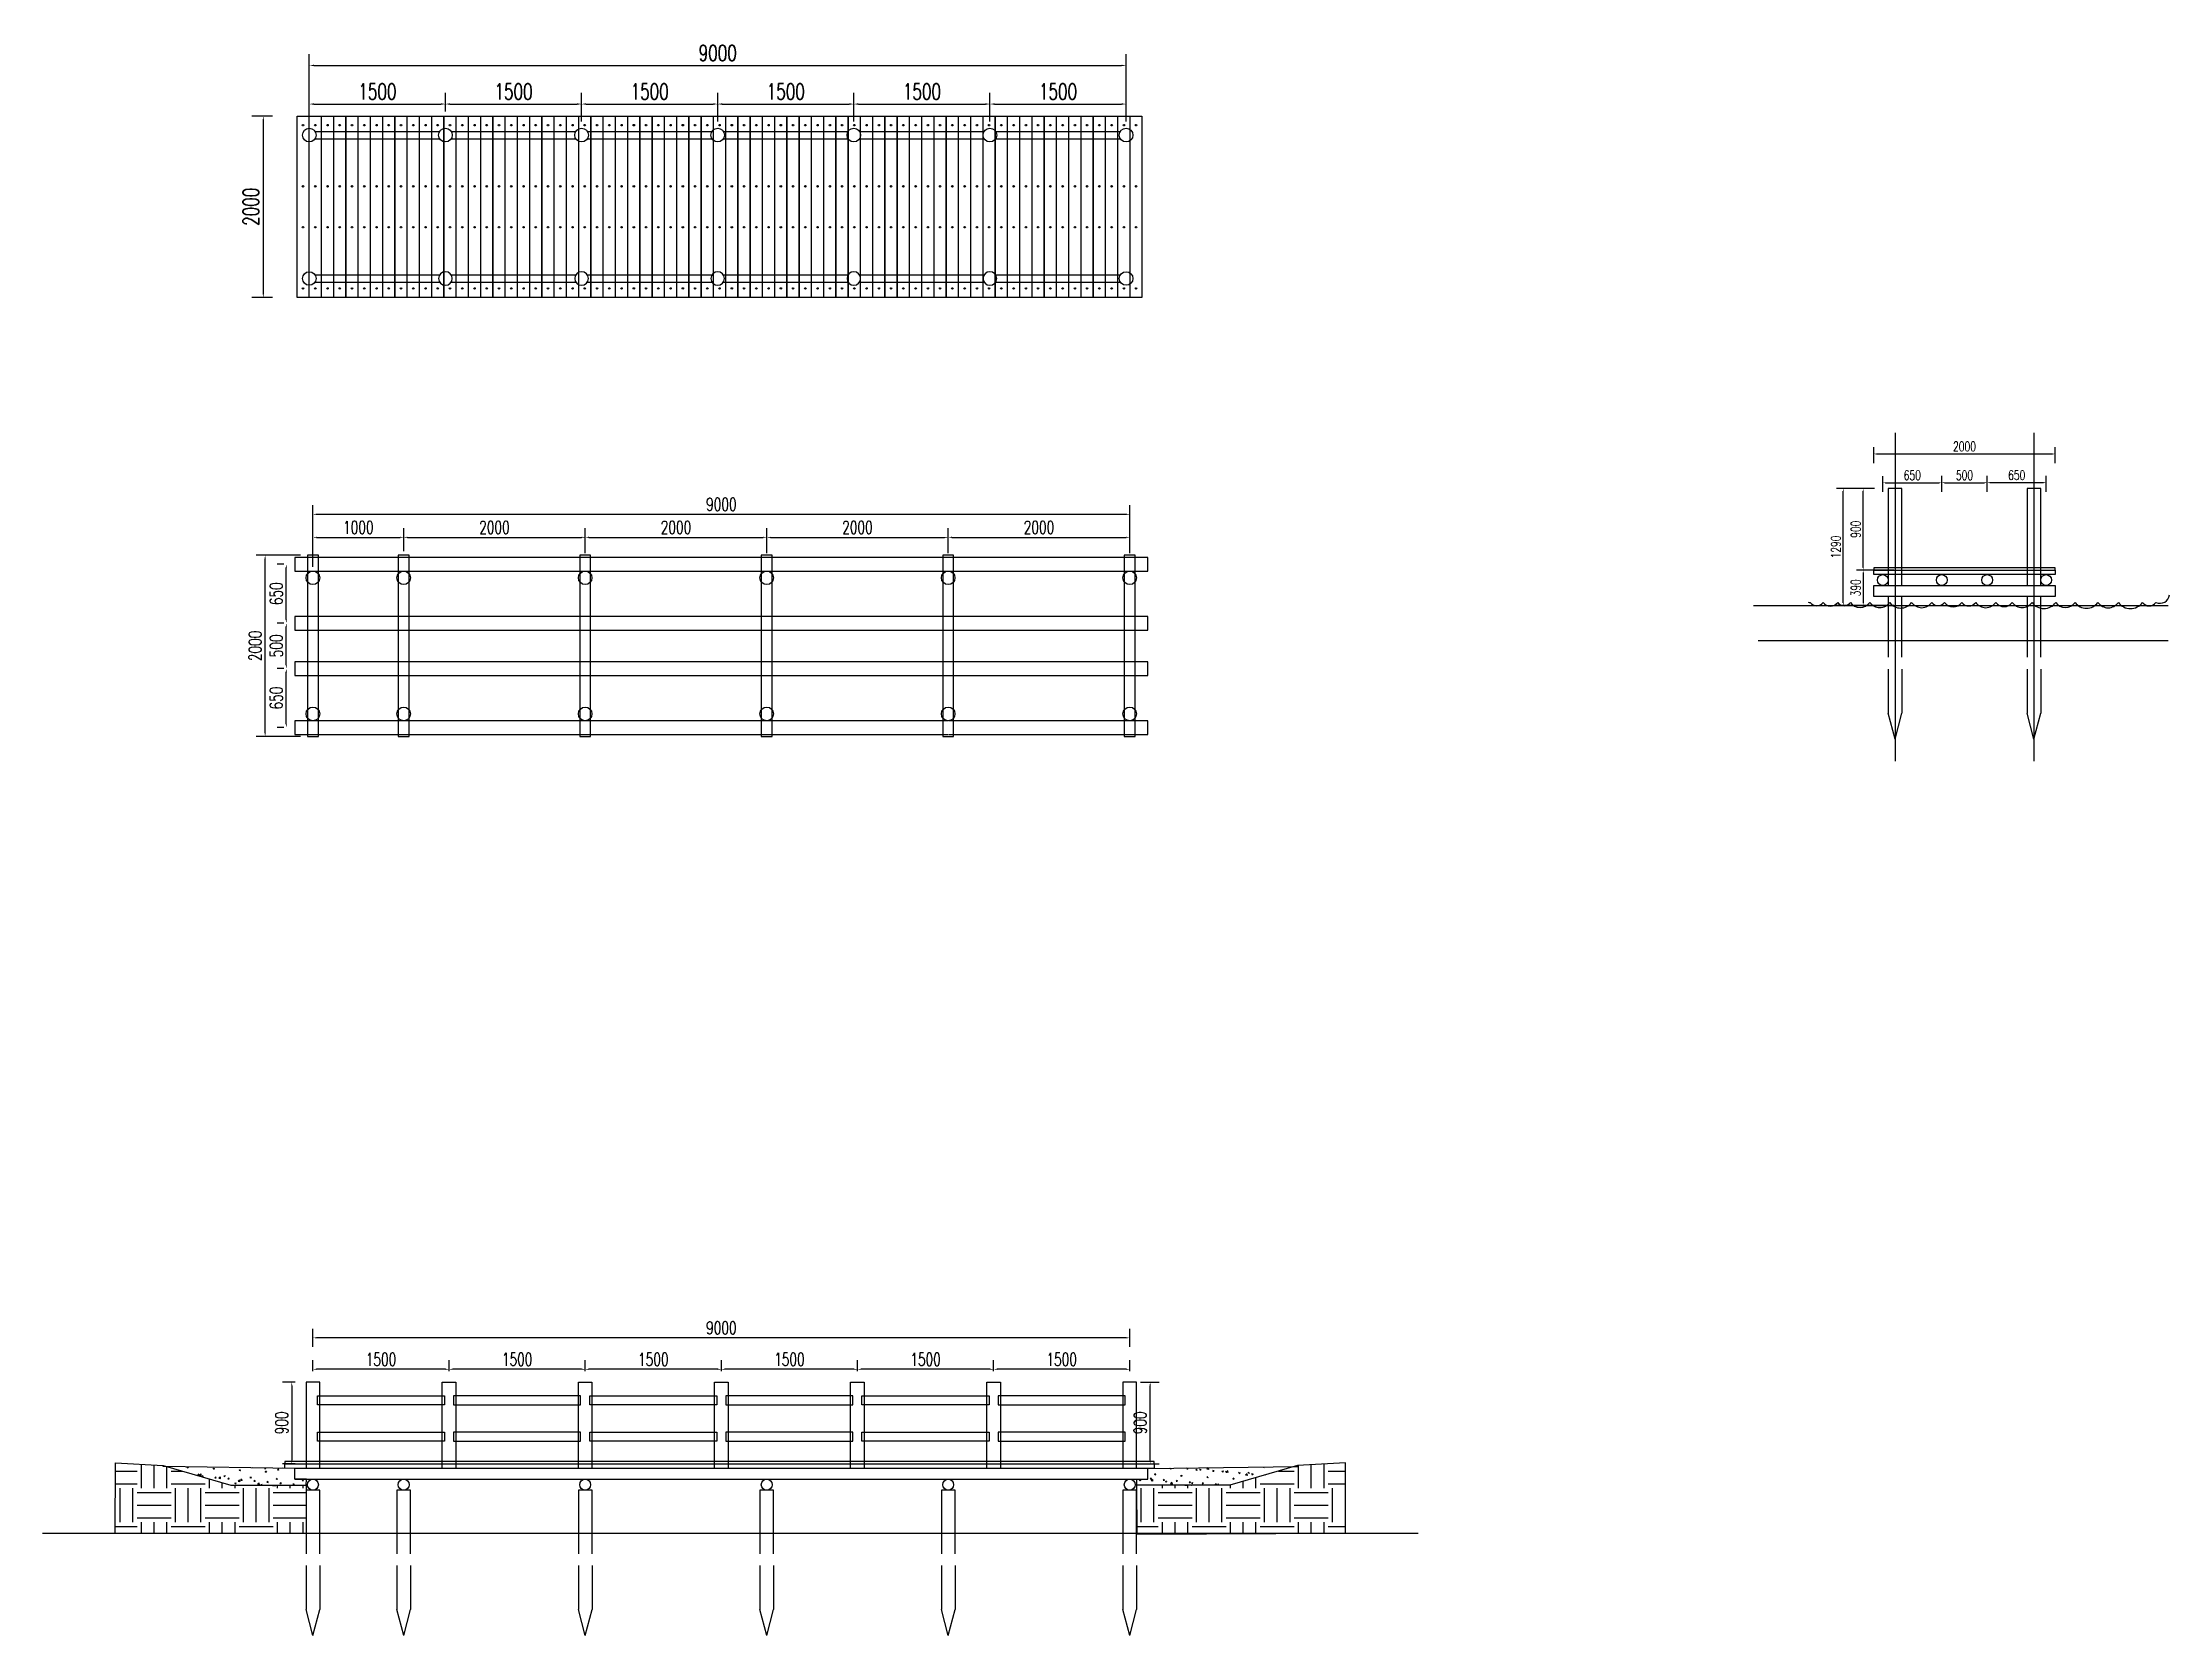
# Model space of a CAD drawing. Header units: millimetres. Extents: x -1442555 to 442606, y 1365385 to 2223627.
# Drawn here: x 243409 to 266846, y 1403316 to 1420871 of the extents above; entities that cross this region are included whole.
import ezdxf

# ---------------------------------------------------------------- set-up
doc = ezdxf.new("R2010")
doc.units = ezdxf.units.MM
doc.header["$LTSCALE"] = 10
doc.layers.get('0').update_dxf_attribs({"linetype": 'CONTINUOUS'})
doc.layers.get('DEFPOINTS').update_dxf_attribs({"linetype": 'CONTINUOUS'})
for name, color, linetype in [('dims', 8, 'CONTINUOUS'), ('W-WOOD_FLOOR木地板', 30, 'CONTINUOUS'), ('W-游步道中线', 153, 'CONTINUOUS'), ('设计木栈道', 1, 'CONTINUOUS')]:
    doc.layers.add(name, color=color, linetype=linetype)
doc.layers.add('碳化木', color=7, linetype='CONTINUOUS', true_color=0xc0b9a0)
doc.styles.add('STANDARD_T3', font='simplex.shx', dxfattribs={"width": 0.7, "bigfont": 'gbcbig.shx'})
doc.dimstyles.new('W&&30', dxfattribs={"dimtxt": 105, "dimasz": 30, "dimexe": 75, "dimexo": 90, "dimgap": 30, "dimtad": 1, "dimdec": 0, "dimzin": 0, "dimdsep": 46, "dimtxsty": 'STANDARD_T3', "dimcen": 0.09, "dimclrd": 1, "dimclre": 1, "dimclrt": 7, "dimazin": 2, "dimtfac": 1, "dimtdec": 0, "dimtix": 1, "dimtmove": 2, "dimatfit": 3, "dimfxl": 100, "dimtolj": 1, "dimtzin": 0, "dimarcsym": 0})
doc.dimstyles.new('W&&40', dxfattribs={"dimtxt": 140, "dimasz": 40, "dimexe": 100, "dimexo": 120, "dimgap": 40, "dimtad": 1, "dimdec": 0, "dimzin": 0, "dimdsep": 46, "dimtxsty": 'STANDARD_T3', "dimcen": 0.09, "dimclrd": 1, "dimclre": 1, "dimclrt": 7, "dimazin": 2, "dimtfac": 1, "dimtdec": 0, "dimtix": 1, "dimtmove": 2, "dimatfit": 3, "dimfxl": 100, "dimtolj": 1, "dimtzin": 0, "dimarcsym": 0})
doc.dimstyles.new('W&&50', dxfattribs={"dimtxt": 175, "dimasz": 50, "dimexe": 125, "dimexo": 150, "dimgap": 50, "dimtad": 1, "dimdec": 0, "dimzin": 0, "dimdsep": 46, "dimtxsty": 'STANDARD_T3', "dimcen": 0.09, "dimclrd": 1, "dimclre": 1, "dimclrt": 7, "dimazin": 2, "dimtfac": 1, "dimtdec": 0, "dimtix": 1, "dimtmove": 2, "dimatfit": 3, "dimfxl": 100, "dimtolj": 1, "dimtzin": 0, "dimarcsym": 0})
pattern_1 = [(0, (-3093048.2, -1073389.84), (375, 375), [375, -375]), (0, (-3093048.2, -1073249.2), (375, 375), [375, -375]), (0, (-3093048.2, -1073108.6), (375, 375), [375, -375]), (90, (-3093001.33, -1073061.7), (-375, 375), [375, -375]), (90, (-3092860.7, -1073061.7), (-375, 375), [375, -375]), (90, (-3092720.08, -1073061.7), (-375, 375), [375, -375])]
pattern_2 = [(50, (-3094575.27, -1072318.3), (143.4520362, -12.5504267), [15, -165]), (355, (-3094575.27, -1072318.3), (-27.7502653, 150.4384266), [12, -132]), (100.4514, (-3094563.32, -1072319.34), (115.7018763, 137.8879084), [12.748038, -140.228422]), (46.1842, (-3094575.27, -1072278.3), (213.4482086, -33.103802), [22.5, -247.5]), (96.6356, (-3094557.48, -1072281.05), (186.93254, 194.823574), [19.122058, -210.3426]), (351.1842, (-3094575.27, -1072278.3), (186.932389, 194.82372), [18, -198]), (21, (-3094555.27, -1072288.3), (119.3814103, -80.5237778), [15, -165]), (326, (-3094555.27, -1072288.3), (48.6630675, 145.030008), [12, -132]), (71.4514, (-3094545.32, -1072295), (168.0445257, 64.5060993), [12.748038, -140.228422])]

msp = doc.modelspace()

# ---------------------------------------------------------------- blocks, each defined once
blk = doc.blocks.new('*D405')
at = {"color": 1, "lineweight": -2, "transparency": 16777216}
for p, q in [((246253, 1415222), (245762, 1415222)), ((245862, 1413262), (245862, 1415182)), ((246253, 1413222), (245762, 1413222))]:
    blk.add_line(p, q, dxfattribs=at)
at = {"color": 1, "transparency": 16777216}
for points in [[(245856, 1415182), (245869, 1415182), (245862, 1415222)], [(245856, 1413262), (245869, 1413262), (245862, 1413222)]]:
    blk.add_solid(points, dxfattribs=at)
at = {"layer": 'DEFPOINTS', "color": 0, "transparency": 16777216}
for p in [(245862, 1415222), (246373, 1415222), (246373, 1413222)]:
    blk.add_point(p, dxfattribs=at)
at = {"color": 7, "transparency": 16777216, "insert": (245752, 1414222), "char_height": 140, "attachment_point": 5, "rotation": 90, "style": 'STANDARD_T3'}
blk.add_mtext('\\A1;2000', dxfattribs=at)
blk = doc.blocks.new('*D406')
at = {"color": 1, "lineweight": -2, "transparency": 16777216}
for p, q in [((247389, 1415267), (247389, 1415518)), ((247429, 1415418), (249349, 1415418)), ((249389, 1415242), (249389, 1415518))]:
    blk.add_line(p, q, dxfattribs=at)
at = {"color": 1, "transparency": 16777216}
for points in [[(247429, 1415425), (247429, 1415412), (247389, 1415418)], [(249349, 1415425), (249349, 1415412), (249389, 1415418)]]:
    blk.add_solid(points, dxfattribs=at)
at = {"layer": 'DEFPOINTS', "color": 0, "transparency": 16777216}
for p in [(249389, 1415418), (247389, 1415147), (249389, 1415122)]:
    blk.add_point(p, dxfattribs=at)
at = {"color": 7, "transparency": 16777216, "insert": (248389, 1415528), "char_height": 140, "attachment_point": 5, "style": 'STANDARD_T3'}
blk.add_mtext('\\A1;2000', dxfattribs=at)
blk = doc.blocks.new('*D407')
at = {"color": 1, "lineweight": -2, "transparency": 16777216}
for p, q in [((249389, 1415242), (249389, 1415518)), ((249429, 1415418), (251349, 1415418)), ((251389, 1415242), (251389, 1415518))]:
    blk.add_line(p, q, dxfattribs=at)
at = {"color": 1, "transparency": 16777216}
for points in [[(249429, 1415425), (249429, 1415412), (249389, 1415418)], [(251349, 1415425), (251349, 1415412), (251389, 1415418)]]:
    blk.add_solid(points, dxfattribs=at)
at = {"layer": 'DEFPOINTS', "color": 0, "transparency": 16777216}
for p in [(251389, 1415418), (249389, 1415122), (251389, 1415122)]:
    blk.add_point(p, dxfattribs=at)
at = {"color": 7, "transparency": 16777216, "insert": (250389, 1415528), "char_height": 140, "attachment_point": 5, "style": 'STANDARD_T3'}
blk.add_mtext('\\A1;2000', dxfattribs=at)
blk = doc.blocks.new('*D401')
at = {"color": 1, "lineweight": -2, "transparency": 16777216}
for p, q in [((251389, 1415242), (251389, 1415518)), ((251429, 1415418), (253349, 1415418)), ((253389, 1415242), (253389, 1415518))]:
    blk.add_line(p, q, dxfattribs=at)
at = {"color": 1, "transparency": 16777216}
for points in [[(251429, 1415424), (251429, 1415411), (251389, 1415418)], [(253349, 1415424), (253349, 1415411), (253389, 1415418)]]:
    blk.add_solid(points, dxfattribs=at)
at = {"layer": 'DEFPOINTS', "color": 0, "transparency": 16777216}
for p in [(253389, 1415418), (251389, 1415122), (253389, 1415122)]:
    blk.add_point(p, dxfattribs=at)
at = {"color": 7, "transparency": 16777216, "insert": (252389, 1415528), "char_height": 140, "attachment_point": 5, "style": 'STANDARD_T3'}
blk.add_mtext('\\A1;2000', dxfattribs=at)
blk = doc.blocks.new('*D402')
at = {"color": 1, "lineweight": -2, "transparency": 16777216}
for p, q in [((253389, 1415242), (253389, 1415518)), ((253429, 1415418), (255349, 1415418)), ((255389, 1415242), (255389, 1415518))]:
    blk.add_line(p, q, dxfattribs=at)
at = {"color": 1, "transparency": 16777216}
for points in [[(253429, 1415425), (253429, 1415412), (253389, 1415418)], [(255349, 1415425), (255349, 1415412), (255389, 1415418)]]:
    blk.add_solid(points, dxfattribs=at)
at = {"layer": 'DEFPOINTS', "color": 0, "transparency": 16777216}
for p in [(255389, 1415418), (253389, 1415122), (255389, 1415122)]:
    blk.add_point(p, dxfattribs=at)
at = {"color": 7, "transparency": 16777216, "insert": (254389, 1415528), "char_height": 140, "attachment_point": 5, "style": 'STANDARD_T3'}
blk.add_mtext('\\A1;2000', dxfattribs=at)
blk = doc.blocks.new('*D403')
at = {"color": 1, "lineweight": -2, "transparency": 16777216}
for p, q in [((246389, 1415092), (246389, 1415772)), ((246429, 1415672), (255349, 1415672)), ((255389, 1415242), (255389, 1415772))]:
    blk.add_line(p, q, dxfattribs=at)
at = {"color": 1, "transparency": 16777216}
for points in [[(246429, 1415679), (246429, 1415665), (246389, 1415672)], [(255349, 1415679), (255349, 1415665), (255389, 1415672)]]:
    blk.add_solid(points, dxfattribs=at)
at = {"layer": 'DEFPOINTS', "color": 0, "transparency": 16777216}
for p in [(255389, 1415672), (255389, 1415122), (246389, 1414972)]:
    blk.add_point(p, dxfattribs=at)
at = {"color": 7, "transparency": 16777216, "insert": (250889, 1415782), "char_height": 140, "attachment_point": 5, "style": 'STANDARD_T3'}
blk.add_mtext('\\A1;9000', dxfattribs=at)
blk = doc.blocks.new('*D404')
at = {"color": 1, "lineweight": -2, "transparency": 16777216}
for p, q in [((246389, 1415267), (246389, 1415518)), ((246429, 1415418), (247349, 1415418)), ((247389, 1415267), (247389, 1415518))]:
    blk.add_line(p, q, dxfattribs=at)
at = {"color": 1, "transparency": 16777216}
for points in [[(246429, 1415425), (246429, 1415412), (246389, 1415418)], [(247349, 1415425), (247349, 1415412), (247389, 1415418)]]:
    blk.add_solid(points, dxfattribs=at)
at = {"layer": 'DEFPOINTS', "color": 0, "transparency": 16777216}
for p in [(247389, 1415418), (246389, 1415147), (247389, 1415147)]:
    blk.add_point(p, dxfattribs=at)
at = {"color": 7, "transparency": 16777216, "insert": (246889, 1415528), "char_height": 140, "attachment_point": 5, "style": 'STANDARD_T3'}
blk.add_mtext('\\A1;1000', dxfattribs=at)
blk = doc.blocks.new('防腐木地板')
at = {"layer": '碳化木'}
blk.add_lwpolyline([(-65, 1050), (65, 1050), (65, -950), (-65, -950)], close=True, dxfattribs=at)
at = {"layer": '设计木栈道', "color": 1}
for centre in [(1, 950), (1, 276), (1, -175), (1, -850)]:
    blk.add_circle(centre, 8, dxfattribs=at)
blk = doc.blocks.new('*D400')
at = {"color": 1, "lineweight": -2, "transparency": 16777216}
for p, q in [((246349, 1420001), (246349, 1420318)), ((247849, 1420111), (247849, 1420318)), ((246399, 1420193), (247799, 1420193))]:
    blk.add_line(p, q, dxfattribs=at)
at = {"color": 1, "transparency": 16777216}
for points in [[(246399, 1420202), (246399, 1420185), (246349, 1420193)], [(247799, 1420202), (247799, 1420185), (247849, 1420193)]]:
    blk.add_solid(points, dxfattribs=at)
at = {"layer": 'DEFPOINTS', "color": 0, "transparency": 16777216}
for p in [(247849, 1420193), (246349, 1419851), (247849, 1419961)]:
    blk.add_point(p, dxfattribs=at)
at = {"color": 7, "transparency": 16777216, "insert": (247099, 1420331), "char_height": 175, "attachment_point": 5, "style": 'STANDARD_T3'}
blk.add_mtext('\\A1;1500', dxfattribs=at)
blk = doc.blocks.new('*D410')
at = {"color": 1, "lineweight": -2, "transparency": 16777216}
for p, q in [((245942, 1420061), (245717, 1420061)), ((245842, 1420011), (245842, 1418111)), ((245942, 1418061), (245717, 1418061))]:
    blk.add_line(p, q, dxfattribs=at)
at = {"color": 1, "transparency": 16777216}
for points in [[(245834, 1420011), (245850, 1420011), (245842, 1420061)], [(245834, 1418111), (245850, 1418111), (245842, 1418061)]]:
    blk.add_solid(points, dxfattribs=at)
at = {"layer": 'DEFPOINTS', "color": 0, "transparency": 16777216}
for p in [(246349, 1420061), (245842, 1418061), (246349, 1418061)]:
    blk.add_point(p, dxfattribs=at)
at = {"color": 7, "transparency": 16777216, "insert": (245705, 1419061), "char_height": 175, "attachment_point": 5, "rotation": 90, "style": 'STANDARD_T3'}
blk.add_mtext('\\A1;2000', dxfattribs=at)
blk = doc.blocks.new('*U391')
blk.add_circle((0, 0), 75)
blk = doc.blocks.new('*U393')
at = {"color": 0, "linetype": 'ByBlock', "lineweight": -2, "transparency": 16777216}
for p in [(0, 0), (1500, 0), (3000, 0), (4500, 0), (6000, 0)]:
    blk.add_blockref('*U391', p, dxfattribs=at)
blk = doc.blocks.new('*D411')
at = {"color": 1, "lineweight": -2, "transparency": 16777216}
for p, q in [((247849, 1420111), (247849, 1420318)), ((249349, 1420001), (249349, 1420318)), ((247899, 1420193), (249299, 1420193))]:
    blk.add_line(p, q, dxfattribs=at)
at = {"color": 1, "transparency": 16777216}
for points in [[(247899, 1420202), (247899, 1420185), (247849, 1420193)], [(249299, 1420202), (249299, 1420185), (249349, 1420193)]]:
    blk.add_solid(points, dxfattribs=at)
at = {"layer": 'DEFPOINTS', "color": 0, "transparency": 16777216}
for p in [(249349, 1420193), (247849, 1419961), (249349, 1419851)]:
    blk.add_point(p, dxfattribs=at)
at = {"color": 7, "transparency": 16777216, "insert": (248599, 1420331), "char_height": 175, "attachment_point": 5, "style": 'STANDARD_T3'}
blk.add_mtext('\\A1;1500', dxfattribs=at)
blk = doc.blocks.new('*D412')
at = {"color": 1, "lineweight": -2, "transparency": 16777216}
for p, q in [((249349, 1420001), (249349, 1420318)), ((250849, 1420001), (250849, 1420318)), ((249399, 1420193), (250799, 1420193))]:
    blk.add_line(p, q, dxfattribs=at)
at = {"color": 1, "transparency": 16777216}
for points in [[(249399, 1420202), (249399, 1420185), (249349, 1420193)], [(250799, 1420202), (250799, 1420185), (250849, 1420193)]]:
    blk.add_solid(points, dxfattribs=at)
at = {"layer": 'DEFPOINTS', "color": 0, "transparency": 16777216}
for p in [(250849, 1420193), (249349, 1419851), (250849, 1419851)]:
    blk.add_point(p, dxfattribs=at)
at = {"color": 7, "transparency": 16777216, "insert": (250099, 1420331), "char_height": 175, "attachment_point": 5, "style": 'STANDARD_T3'}
blk.add_mtext('\\A1;1500', dxfattribs=at)
blk = doc.blocks.new('*D413')
at = {"color": 1, "lineweight": -2, "transparency": 16777216}
for p, q in [((250849, 1420001), (250849, 1420318)), ((252349, 1420001), (252349, 1420318)), ((250899, 1420193), (252299, 1420193))]:
    blk.add_line(p, q, dxfattribs=at)
at = {"color": 1, "transparency": 16777216}
for points in [[(250899, 1420202), (250899, 1420185), (250849, 1420193)], [(252299, 1420202), (252299, 1420185), (252349, 1420193)]]:
    blk.add_solid(points, dxfattribs=at)
at = {"layer": 'DEFPOINTS', "color": 0, "transparency": 16777216}
for p in [(252349, 1420193), (250849, 1419851), (252349, 1419851)]:
    blk.add_point(p, dxfattribs=at)
at = {"color": 7, "transparency": 16777216, "insert": (251599, 1420331), "char_height": 175, "attachment_point": 5, "style": 'STANDARD_T3'}
blk.add_mtext('\\A1;1500', dxfattribs=at)
blk = doc.blocks.new('*D414')
at = {"color": 1, "lineweight": -2, "transparency": 16777216}
for p, q in [((252349, 1420001), (252349, 1420318)), ((253849, 1420001), (253849, 1420318)), ((252399, 1420193), (253799, 1420193))]:
    blk.add_line(p, q, dxfattribs=at)
at = {"color": 1, "transparency": 16777216}
for points in [[(252399, 1420202), (252399, 1420185), (252349, 1420193)], [(253799, 1420202), (253799, 1420185), (253849, 1420193)]]:
    blk.add_solid(points, dxfattribs=at)
at = {"layer": 'DEFPOINTS', "color": 0, "transparency": 16777216}
for p in [(253849, 1420193), (252349, 1419851), (253849, 1419851)]:
    blk.add_point(p, dxfattribs=at)
at = {"color": 7, "transparency": 16777216, "insert": (253099, 1420331), "char_height": 175, "attachment_point": 5, "style": 'STANDARD_T3'}
blk.add_mtext('\\A1;1500', dxfattribs=at)
blk = doc.blocks.new('*D415')
at = {"color": 1, "lineweight": -2, "transparency": 16777216}
for p, q in [((253849, 1420001), (253849, 1420318)), ((255349, 1420001), (255349, 1420318)), ((253899, 1420193), (255299, 1420193))]:
    blk.add_line(p, q, dxfattribs=at)
at = {"color": 1, "transparency": 16777216}
for points in [[(253899, 1420202), (253899, 1420185), (253849, 1420193)], [(255299, 1420202), (255299, 1420185), (255349, 1420193)]]:
    blk.add_solid(points, dxfattribs=at)
at = {"layer": 'DEFPOINTS', "color": 0, "transparency": 16777216}
for p in [(255349, 1420193), (253849, 1419851), (255349, 1419851)]:
    blk.add_point(p, dxfattribs=at)
at = {"color": 7, "transparency": 16777216, "insert": (254599, 1420331), "char_height": 175, "attachment_point": 5, "style": 'STANDARD_T3'}
blk.add_mtext('\\A1;1500', dxfattribs=at)
blk = doc.blocks.new('*D416')
at = {"color": 1, "lineweight": -2, "transparency": 16777216}
for p, q in [((246349, 1420001), (246349, 1420744)), ((255349, 1420001), (255349, 1420744)), ((246399, 1420619), (255299, 1420619))]:
    blk.add_line(p, q, dxfattribs=at)
at = {"color": 1, "transparency": 16777216}
for points in [[(246399, 1420627), (246399, 1420611), (246349, 1420619)], [(255299, 1420627), (255299, 1420611), (255349, 1420619)]]:
    blk.add_solid(points, dxfattribs=at)
at = {"layer": 'DEFPOINTS', "color": 0, "transparency": 16777216}
for p in [(255349, 1420619), (246349, 1419851), (255349, 1419851)]:
    blk.add_point(p, dxfattribs=at)
at = {"color": 7, "transparency": 16777216, "insert": (250849, 1420756), "char_height": 175, "attachment_point": 5, "style": 'STANDARD_T3'}
blk.add_mtext('\\A1;9000', dxfattribs=at)
blk = doc.blocks.new('*U396')
blk.add_circle((0, 0), 75)
blk = doc.blocks.new('*U397')
at = {"color": 0, "linetype": 'ByBlock', "lineweight": -2, "transparency": 16777216}
for p in [(0, 0), (1500, 0), (3000, 0), (4500, 0), (6000, 0)]:
    blk.add_blockref('*U396', p, dxfattribs=at)
blk = doc.blocks.new('*U394')
for centre in [(0, 750), (0, -750)]:
    blk.add_circle(centre, 75)
blk = doc.blocks.new('*U395')
at = {"color": 0, "linetype": 'ByBlock', "lineweight": -2, "transparency": 16777216}
for p in [(0, 0), (2000, 0), (4000, 0), (6000, 0), (8000, 0)]:
    blk.add_blockref('*U394', p, dxfattribs=at)
blk = doc.blocks.new('*D417')
at = {"color": 1, "lineweight": -2, "transparency": 16777216}
for p, q in [((246069, 1413972), (245995, 1413972)), ((246095, 1413362), (246095, 1413932)), ((246069, 1413322), (245995, 1413322))]:
    blk.add_line(p, q, dxfattribs=at)
at = {"color": 1, "transparency": 16777216}
for points in [[(246089, 1413932), (246102, 1413932), (246095, 1413972)], [(246089, 1413362), (246102, 1413362), (246095, 1413322)]]:
    blk.add_solid(points, dxfattribs=at)
at = {"layer": 'DEFPOINTS', "color": 0, "transparency": 16777216}
for p in [(246095, 1413972), (246189, 1413972), (246189, 1413322)]:
    blk.add_point(p, dxfattribs=at)
at = {"color": 7, "transparency": 16777216, "insert": (245985, 1413647), "char_height": 140, "attachment_point": 5, "rotation": 90, "style": 'STANDARD_T3'}
blk.add_mtext('\\A1;650', dxfattribs=at)
blk = doc.blocks.new('*D418')
at = {"color": 1, "lineweight": -2, "transparency": 16777216}
for p, q in [((246069, 1414472), (245995, 1414472)), ((246095, 1414012), (246095, 1414432)), ((246069, 1413972), (245995, 1413972))]:
    blk.add_line(p, q, dxfattribs=at)
at = {"color": 1, "transparency": 16777216}
for points in [[(246089, 1414432), (246102, 1414432), (246095, 1414472)], [(246089, 1414012), (246102, 1414012), (246095, 1413972)]]:
    blk.add_solid(points, dxfattribs=at)
at = {"layer": 'DEFPOINTS', "color": 0, "transparency": 16777216}
for p in [(246095, 1414472), (246189, 1414472), (246189, 1413972)]:
    blk.add_point(p, dxfattribs=at)
at = {"color": 7, "transparency": 16777216, "insert": (245985, 1414222), "char_height": 140, "attachment_point": 5, "rotation": 90, "style": 'STANDARD_T3'}
blk.add_mtext('\\A1;500', dxfattribs=at)
blk = doc.blocks.new('*D419')
at = {"color": 1, "lineweight": -2, "transparency": 16777216}
for p, q in [((246069, 1415122), (245995, 1415122)), ((246095, 1414512), (246095, 1415082)), ((246069, 1414472), (245995, 1414472))]:
    blk.add_line(p, q, dxfattribs=at)
at = {"color": 1, "transparency": 16777216}
for points in [[(246089, 1415082), (246102, 1415082), (246095, 1415122)], [(246089, 1414512), (246102, 1414512), (246095, 1414472)]]:
    blk.add_solid(points, dxfattribs=at)
at = {"layer": 'DEFPOINTS', "color": 0, "transparency": 16777216}
for p in [(246095, 1415122), (246189, 1415122), (246189, 1414472)]:
    blk.add_point(p, dxfattribs=at)
at = {"color": 7, "transparency": 16777216, "insert": (245985, 1414797), "char_height": 140, "attachment_point": 5, "rotation": 90, "style": 'STANDARD_T3'}
blk.add_mtext('\\A1;650', dxfattribs=at)
blk = doc.blocks.new('*D429')
at = {"color": 1, "lineweight": -2, "transparency": 16777216}
for p, q in [((263597, 1415957), (263396, 1415957)), ((263471, 1415087), (263471, 1415927)), ((263807, 1415057), (263396, 1415057))]:
    blk.add_line(p, q, dxfattribs=at)
at = {"color": 1, "transparency": 16777216}
for points in [[(263466, 1415927), (263476, 1415927), (263471, 1415957)], [(263466, 1415087), (263476, 1415087), (263471, 1415057)]]:
    blk.add_solid(points, dxfattribs=at)
at = {"layer": 'DEFPOINTS', "color": 0, "transparency": 16777216}
for p in [(263471, 1415957), (263687, 1415957), (263897, 1415057)]:
    blk.add_point(p, dxfattribs=at)
at = {"color": 7, "transparency": 16777216, "insert": (263389, 1415507), "char_height": 105, "attachment_point": 5, "rotation": 90, "style": 'STANDARD_T3'}
blk.add_mtext('\\A1;900', dxfattribs=at)
blk = doc.blocks.new('*D430')
at = {"color": 1, "lineweight": -2, "transparency": 16777216}
for p, q in [((263522, 1415957), (263177, 1415957)), ((263252, 1414697), (263252, 1415927)), ((263807, 1414667), (263177, 1414667))]:
    blk.add_line(p, q, dxfattribs=at)
at = {"color": 1, "transparency": 16777216}
for points in [[(263247, 1415927), (263257, 1415927), (263252, 1415957)], [(263247, 1414697), (263257, 1414697), (263252, 1414667)]]:
    blk.add_solid(points, dxfattribs=at)
at = {"layer": 'DEFPOINTS', "color": 0, "transparency": 16777216}
for p in [(263252, 1415957), (263612, 1415957), (263897, 1414667)]:
    blk.add_point(p, dxfattribs=at)
at = {"color": 7, "transparency": 16777216, "insert": (263170, 1415312), "char_height": 105, "attachment_point": 5, "rotation": 90, "style": 'STANDARD_T3'}
blk.add_mtext('\\A1;1290', dxfattribs=at)
blk = doc.blocks.new('*D431')
at = {"color": 1, "lineweight": -2, "transparency": 16777216}
for p, q in [((263687, 1415919), (263687, 1416094)), ((263717, 1416019), (264307, 1416019)), ((264337, 1415919), (264337, 1416094))]:
    blk.add_line(p, q, dxfattribs=at)
at = {"color": 1, "transparency": 16777216}
for points in [[(263717, 1416024), (263717, 1416014), (263687, 1416019)], [(264307, 1416024), (264307, 1416014), (264337, 1416019)]]:
    blk.add_solid(points, dxfattribs=at)
at = {"layer": 'DEFPOINTS', "color": 0, "transparency": 16777216}
for p in [(264337, 1416019), (263687, 1414947), (264337, 1414947)]:
    blk.add_point(p, dxfattribs=at)
at = {"color": 7, "transparency": 16777216, "insert": (264012, 1416102), "char_height": 105, "attachment_point": 5, "style": 'STANDARD_T3'}
blk.add_mtext('\\A1;650', dxfattribs=at)
blk = doc.blocks.new('*D432')
at = {"color": 1, "lineweight": -2, "transparency": 16777216}
for p, q in [((264337, 1415920), (264337, 1416095)), ((264367, 1416020), (264807, 1416020)), ((264837, 1415920), (264837, 1416095))]:
    blk.add_line(p, q, dxfattribs=at)
at = {"color": 1, "transparency": 16777216}
for points in [[(264367, 1416025), (264367, 1416015), (264337, 1416020)], [(264807, 1416025), (264807, 1416015), (264837, 1416020)]]:
    blk.add_solid(points, dxfattribs=at)
at = {"layer": 'DEFPOINTS', "color": 0, "transparency": 16777216}
for p in [(264837, 1416020), (264337, 1414947), (264837, 1414947)]:
    blk.add_point(p, dxfattribs=at)
at = {"color": 7, "transparency": 16777216, "insert": (264587, 1416102), "char_height": 105, "attachment_point": 5, "style": 'STANDARD_T3'}
blk.add_mtext('\\A1;500', dxfattribs=at)
blk = doc.blocks.new('*D427')
at = {"color": 1, "lineweight": -2, "transparency": 16777216}
for p, q in [((263587, 1416237), (263587, 1416412)), ((263617, 1416337), (265557, 1416337)), ((265587, 1416237), (265587, 1416412))]:
    blk.add_line(p, q, dxfattribs=at)
at = {"color": 1, "transparency": 16777216}
for points in [[(263617, 1416342), (263617, 1416332), (263587, 1416337)], [(265557, 1416342), (265557, 1416332), (265587, 1416337)]]:
    blk.add_solid(points, dxfattribs=at)
at = {"layer": 'DEFPOINTS', "color": 0, "transparency": 16777216}
for p in [(265587, 1416337), (263587, 1415057), (265587, 1415057)]:
    blk.add_point(p, dxfattribs=at)
at = {"color": 7, "transparency": 16777216, "insert": (264587, 1416420), "char_height": 105, "attachment_point": 5, "style": 'STANDARD_T3'}
blk.add_mtext('\\A1;2000', dxfattribs=at)
blk = doc.blocks.new('*D433')
at = {"color": 1, "lineweight": -2, "transparency": 16777216}
for p, q in [((263807, 1415057), (263396, 1415057)), ((263471, 1415027), (263471, 1414697)), ((263462, 1414667), (263396, 1414667))]:
    blk.add_line(p, q, dxfattribs=at)
at = {"color": 1, "transparency": 16777216}
for points in [[(263466, 1415027), (263476, 1415027), (263471, 1415057)], [(263466, 1414697), (263476, 1414697), (263471, 1414667)]]:
    blk.add_solid(points, dxfattribs=at)
at = {"layer": 'DEFPOINTS', "color": 0, "transparency": 16777216}
for p in [(263897, 1415057), (263471, 1414667), (263552, 1414667)]:
    blk.add_point(p, dxfattribs=at)
at = {"color": 7, "transparency": 16777216, "insert": (263389, 1414862), "char_height": 105, "attachment_point": 5, "rotation": 90, "style": 'STANDARD_T3'}
blk.add_mtext('\\A1;390', dxfattribs=at)
blk = doc.blocks.new('*D428')
at = {"color": 1, "lineweight": -2, "transparency": 16777216}
for p, q in [((264837, 1415921), (264837, 1416096)), ((264867, 1416021), (265457, 1416021)), ((265487, 1415921), (265487, 1416096))]:
    blk.add_line(p, q, dxfattribs=at)
at = {"color": 1, "transparency": 16777216}
for points in [[(264867, 1416026), (264867, 1416016), (264837, 1416021)], [(265457, 1416026), (265457, 1416016), (265487, 1416021)]]:
    blk.add_solid(points, dxfattribs=at)
at = {"layer": 'DEFPOINTS', "color": 0, "transparency": 16777216}
for p in [(265487, 1416021), (264837, 1414947), (265487, 1414947)]:
    blk.add_point(p, dxfattribs=at)
at = {"color": 7, "transparency": 16777216, "insert": (265162, 1416104), "char_height": 105, "attachment_point": 5, "style": 'STANDARD_T3'}
blk.add_mtext('\\A1;650', dxfattribs=at)
blk = doc.blocks.new('*D408')
at = {"color": 1, "lineweight": -2, "transparency": 16777216}
for p, q in [((255509, 1406108), (255714, 1406108)), ((255614, 1405248), (255614, 1406068)), ((255484, 1405208), (255714, 1405208))]:
    blk.add_line(p, q, dxfattribs=at)
at = {"color": 1, "transparency": 16777216}
for points in [[(255607, 1406068), (255621, 1406068), (255614, 1406108)], [(255607, 1405248), (255621, 1405248), (255614, 1405208)]]:
    blk.add_solid(points, dxfattribs=at)
at = {"layer": 'DEFPOINTS', "color": 0, "transparency": 16777216}
for p in [(255389, 1406108), (255614, 1406108), (255364, 1405208)]:
    blk.add_point(p, dxfattribs=at)
at = {"color": 7, "transparency": 16777216, "insert": (255504, 1405658), "char_height": 140, "attachment_point": 5, "rotation": 90, "style": 'STANDARD_T3'}
blk.add_mtext('\\A1;900', dxfattribs=at)
blk = doc.blocks.new('*U398')
at = {"layer": 'W-游步道中线'}
blk.add_lwpolyline([(-75, -475), (-75, 475), (75, 475), (75, -475)], dxfattribs=at)
blk = doc.blocks.new('*U399')
at = {"color": 0, "linetype": 'ByBlock', "lineweight": -2, "transparency": 16777216}
for p in [(-6000, 0), (-4500, 0), (-3000, 0), (-1500, 0), (0, 0)]:
    blk.add_blockref('*U398', p, dxfattribs=at)
blk = doc.blocks.new('*D409')
at = {"color": 1, "lineweight": -2, "transparency": 16777216}
for p, q in [((253889, 1406228), (253889, 1406349)), ((255349, 1406249), (253929, 1406249)), ((255389, 1406228), (255389, 1406349))]:
    blk.add_line(p, q, dxfattribs=at)
at = {"color": 1, "transparency": 16777216}
for points in [[(253929, 1406256), (253929, 1406243), (253889, 1406249)], [(255349, 1406256), (255349, 1406243), (255389, 1406249)]]:
    blk.add_solid(points, dxfattribs=at)
at = {"layer": 'DEFPOINTS', "color": 0, "transparency": 16777216}
for p in [(253889, 1406249), (253889, 1406108), (255389, 1406108)]:
    blk.add_point(p, dxfattribs=at)
at = {"color": 7, "transparency": 16777216, "insert": (254639, 1406359), "char_height": 140, "attachment_point": 5, "style": 'STANDARD_T3'}
blk.add_mtext('\\A1;1500', dxfattribs=at)
blk = doc.blocks.new('*D420')
at = {"color": 1, "lineweight": -2, "transparency": 16777216}
for p, q in [((252389, 1406228), (252389, 1406349)), ((253849, 1406249), (252429, 1406249)), ((253889, 1406228), (253889, 1406349))]:
    blk.add_line(p, q, dxfattribs=at)
at = {"color": 1, "transparency": 16777216}
for points in [[(252429, 1406256), (252429, 1406243), (252389, 1406249)], [(253849, 1406256), (253849, 1406243), (253889, 1406249)]]:
    blk.add_solid(points, dxfattribs=at)
at = {"layer": 'DEFPOINTS', "color": 0, "transparency": 16777216}
for p in [(252389, 1406249), (252389, 1406108), (253889, 1406108)]:
    blk.add_point(p, dxfattribs=at)
at = {"color": 7, "transparency": 16777216, "insert": (253139, 1406359), "char_height": 140, "attachment_point": 5, "style": 'STANDARD_T3'}
blk.add_mtext('\\A1;1500', dxfattribs=at)
blk = doc.blocks.new('*D421')
at = {"color": 1, "lineweight": -2, "transparency": 16777216}
for p, q in [((250889, 1406228), (250889, 1406349)), ((252349, 1406249), (250929, 1406249)), ((252389, 1406228), (252389, 1406349))]:
    blk.add_line(p, q, dxfattribs=at)
at = {"color": 1, "transparency": 16777216}
for points in [[(250929, 1406256), (250929, 1406243), (250889, 1406249)], [(252349, 1406256), (252349, 1406243), (252389, 1406249)]]:
    blk.add_solid(points, dxfattribs=at)
at = {"layer": 'DEFPOINTS', "color": 0, "transparency": 16777216}
for p in [(250889, 1406249), (250889, 1406108), (252389, 1406108)]:
    blk.add_point(p, dxfattribs=at)
at = {"color": 7, "transparency": 16777216, "insert": (251639, 1406359), "char_height": 140, "attachment_point": 5, "style": 'STANDARD_T3'}
blk.add_mtext('\\A1;1500', dxfattribs=at)
blk = doc.blocks.new('*D422')
at = {"color": 1, "lineweight": -2, "transparency": 16777216}
for p, q in [((249389, 1406228), (249389, 1406349)), ((250849, 1406249), (249429, 1406249)), ((250889, 1406228), (250889, 1406349))]:
    blk.add_line(p, q, dxfattribs=at)
at = {"color": 1, "transparency": 16777216}
for points in [[(249429, 1406256), (249429, 1406243), (249389, 1406249)], [(250849, 1406256), (250849, 1406243), (250889, 1406249)]]:
    blk.add_solid(points, dxfattribs=at)
at = {"layer": 'DEFPOINTS', "color": 0, "transparency": 16777216}
for p in [(249389, 1406249), (249389, 1406108), (250889, 1406108)]:
    blk.add_point(p, dxfattribs=at)
at = {"color": 7, "transparency": 16777216, "insert": (250139, 1406359), "char_height": 140, "attachment_point": 5, "style": 'STANDARD_T3'}
blk.add_mtext('\\A1;1500', dxfattribs=at)
blk = doc.blocks.new('*D423')
at = {"color": 1, "lineweight": -2, "transparency": 16777216}
for p, q in [((247889, 1406228), (247889, 1406349)), ((249349, 1406249), (247929, 1406249)), ((249389, 1406228), (249389, 1406349))]:
    blk.add_line(p, q, dxfattribs=at)
at = {"color": 1, "transparency": 16777216}
for points in [[(247929, 1406256), (247929, 1406243), (247889, 1406249)], [(249349, 1406256), (249349, 1406243), (249389, 1406249)]]:
    blk.add_solid(points, dxfattribs=at)
at = {"layer": 'DEFPOINTS', "color": 0, "transparency": 16777216}
for p in [(247889, 1406249), (247889, 1406108), (249389, 1406108)]:
    blk.add_point(p, dxfattribs=at)
at = {"color": 7, "transparency": 16777216, "insert": (248639, 1406359), "char_height": 140, "attachment_point": 5, "style": 'STANDARD_T3'}
blk.add_mtext('\\A1;1500', dxfattribs=at)
blk = doc.blocks.new('*D424')
at = {"color": 1, "lineweight": -2, "transparency": 16777216}
for p, q in [((246389, 1406228), (246389, 1406349)), ((247849, 1406249), (246429, 1406249)), ((247889, 1406228), (247889, 1406349))]:
    blk.add_line(p, q, dxfattribs=at)
at = {"color": 1, "transparency": 16777216}
for points in [[(246429, 1406256), (246429, 1406243), (246389, 1406249)], [(247849, 1406256), (247849, 1406243), (247889, 1406249)]]:
    blk.add_solid(points, dxfattribs=at)
at = {"layer": 'DEFPOINTS', "color": 0, "transparency": 16777216}
for p in [(246389, 1406249), (246389, 1406108), (247889, 1406108)]:
    blk.add_point(p, dxfattribs=at)
at = {"color": 7, "transparency": 16777216, "insert": (247139, 1406359), "char_height": 140, "attachment_point": 5, "style": 'STANDARD_T3'}
blk.add_mtext('\\A1;1500', dxfattribs=at)
blk = doc.blocks.new('*D425')
at = {"color": 1, "lineweight": -2, "transparency": 16777216}
for p, q in [((246389, 1406496), (246389, 1406696)), ((255389, 1406496), (255389, 1406696)), ((255349, 1406596), (246429, 1406596))]:
    blk.add_line(p, q, dxfattribs=at)
at = {"color": 1, "transparency": 16777216}
for points in [[(246429, 1406602), (246429, 1406589), (246389, 1406596)], [(255349, 1406602), (255349, 1406589), (255389, 1406596)]]:
    blk.add_solid(points, dxfattribs=at)
at = {"layer": 'DEFPOINTS', "color": 0, "transparency": 16777216}
for p in [(246389, 1406596), (246389, 1406108), (255389, 1406108)]:
    blk.add_point(p, dxfattribs=at)
at = {"color": 7, "transparency": 16777216, "insert": (250889, 1406706), "char_height": 140, "attachment_point": 5, "style": 'STANDARD_T3'}
blk.add_mtext('\\A1;9000', dxfattribs=at)
blk = doc.blocks.new('*D426')
at = {"color": 1, "lineweight": -2, "transparency": 16777216}
for p, q in [((246194, 1406108), (246055, 1406108)), ((246155, 1406068), (246155, 1405248)), ((246194, 1405208), (246055, 1405208))]:
    blk.add_line(p, q, dxfattribs=at)
at = {"color": 1, "transparency": 16777216}
for points in [[(246149, 1406068), (246162, 1406068), (246155, 1406108)], [(246149, 1405248), (246162, 1405248), (246155, 1405208)]]:
    blk.add_solid(points, dxfattribs=at)
at = {"layer": 'DEFPOINTS', "color": 0, "transparency": 16777216}
for p in [(246314, 1406108), (246155, 1405208), (246314, 1405208)]:
    blk.add_point(p, dxfattribs=at)
at = {"color": 7, "transparency": 16777216, "insert": (246045, 1405658), "char_height": 140, "attachment_point": 5, "rotation": 90, "style": 'STANDARD_T3'}
blk.add_mtext('\\A1;900', dxfattribs=at)

# ---------------------------------------------------------------- dimensions: what is measured, and where the dimension line sits
for base, p1, p2, dimstyle, picture, middle in [((255348.6, 1420619), (246348.6, 1419850.7), (255348.6, 1419850.7), 'W&&50', '*D416', (250848.6, 1420756.5)), ((247848.6, 1420193.4), (246348.6, 1419850.7), (247848.6, 1419960.7), 'W&&50', '*D400', (247098.6, 1420330.9)), ((249348.6, 1420193.4), (247848.6, 1419960.7), (249348.6, 1419850.7), 'W&&50', '*D411', (248598.6, 1420330.9)), ((250848.6, 1420193.4), (249348.6, 1419850.7), (250848.6, 1419850.7), 'W&&50', '*D412', (250098.6, 1420330.9)), ((252348.6, 1420193.4), (250848.6, 1419850.7), (252348.6, 1419850.7), 'W&&50', '*D413', (251598.6, 1420330.9)), ((253848.6, 1420193.4), (252348.6, 1419850.7), (253848.6, 1419850.7), 'W&&50', '*D414', (253098.6, 1420330.9)), ((255348.6, 1420193.4), (253848.6, 1419850.7), (255348.6, 1419850.7), 'W&&50', '*D415', (254598.6, 1420330.9)), ((255388.6, 1415671.9), (246388.6, 1414971.8), (255388.6, 1415121.8), 'W&&40', '*D403', (250888.6, 1415781.9)), ((249388.6, 1415418.3), (247388.6, 1415146.8), (249388.6, 1415121.8), 'W&&40', '*D406', (248388.6, 1415528.3)), ((251388.6, 1415418.3), (249388.6, 1415121.8), (251388.6, 1415121.8), 'W&&40', '*D407', (250388.6, 1415528.3)), ((253388.6, 1415417.7), (251388.6, 1415121.8), (253388.6, 1415121.8), 'W&&40', '*D401', (252388.6, 1415527.7)), ((255388.6, 1415418.3), (253388.6, 1415121.8), (255388.6, 1415121.8), 'W&&40', '*D402', (254388.6, 1415528.3)), ((246388.6, 1406249.3), (247888.6, 1406107.5), (246388.6, 1406107.5), 'W&&40', '*D424', (247138.6, 1406359.3)), ((247888.6, 1406249.3), (249388.6, 1406107.5), (247888.6, 1406107.5), 'W&&40', '*D423', (248638.6, 1406359.3)), ((249388.6, 1406249.3), (250888.6, 1406107.5), (249388.6, 1406107.5), 'W&&40', '*D422', (250138.6, 1406359.3)), ((250888.6, 1406249.3), (252388.6, 1406107.5), (250888.6, 1406107.5), 'W&&40', '*D421', (251638.6, 1406359.3)), ((252388.6, 1406249.3), (253888.6, 1406107.5), (252388.6, 1406107.5), 'W&&40', '*D420', (253138.6, 1406359.3)), ((253888.6, 1406249.3), (255388.6, 1406107.5), (253888.6, 1406107.5), 'W&&40', '*D409', (254638.6, 1406359.3))]:
    dim = msp.add_linear_dim(base=base, p1=p1, p2=p2, dimstyle=dimstyle)
    dim.commit()
    dim.dimension.update_dxf_attribs({"geometry": picture, "text_midpoint": middle})
dim = msp.add_linear_dim(base=(245842, 1418060.7), p1=(246348.6, 1420060.7), p2=(246348.6, 1418060.7), angle=90, dimstyle='W&&50', override={"dimfxlon": 1})
dim.commit()
dim.dimension.update_dxf_attribs({"geometry": '*D410', "text_midpoint": (245704.5, 1419060.7)})
for base, p1, p2, dimstyle, picture, middle in [((265586.8, 1416337.5), (263586.8, 1415057.2), (265586.8, 1415057.2), 'W&&30', '*D427', (264586.8, 1416420)), ((264336.8, 1416019.3), (263686.8, 1414947.2), (264336.8, 1414947.2), 'W&&30', '*D431', (264011.8, 1416101.8)), ((264836.8, 1416019.7), (264336.8, 1414947.2), (264836.8, 1414947.2), 'W&&30', '*D432', (264586.8, 1416102.2)), ((265486.8, 1416021.4), (264836.8, 1414947.2), (265486.8, 1414947.2), 'W&&30', '*D428', (265161.8, 1416103.9)), ((246388.6, 1406595.7), (255388.6, 1406107.5), (246388.6, 1406107.5), 'W&&40', '*D425', (250888.6, 1406705.7))]:
    dim = msp.add_linear_dim(base=base, p1=p1, p2=p2, dimstyle=dimstyle, override={"dimfxlon": 1})
    dim.commit()
    dim.dimension.update_dxf_attribs({"geometry": picture, "text_midpoint": middle})
for base, p1, p2, dimstyle, picture, middle in [((263252.5, 1415957.2), (263896.8, 1414667.2), (263611.8, 1415957.2), 'W&&30', '*D430', (263170, 1415312.2)), ((263471.3, 1415957.2), (263896.8, 1415057.2), (263686.8, 1415957.2), 'W&&30', '*D429', (263388.8, 1415507.2)), ((245862.2, 1415221.8), (246373.2, 1413221.8), (246373.2, 1415221.8), 'W&&40', '*D405', (245752.2, 1414221.8)), ((246095.2, 1415121.8), (246188.6, 1414471.8), (246188.6, 1415121.8), 'W&&40', '*D419', (245985.2, 1414796.8)), ((263471.3, 1414667.2), (263896.8, 1415057.2), (263551.8, 1414667.2), 'W&&30', '*D433', (263388.8, 1414862.2)), ((246095.2, 1414471.8), (246188.6, 1413971.8), (246188.6, 1414471.8), 'W&&40', '*D418', (245985.2, 1414221.8)), ((246095.2, 1413971.8), (246188.6, 1413321.8), (246188.6, 1413971.8), 'W&&40', '*D417', (245985.2, 1413646.8)), ((246155.3, 1405207.5), (246313.6, 1406107.5), (246313.6, 1405207.5), 'W&&40', '*D426', (246045.3, 1405657.5)), ((255614.2, 1406107.5), (255363.6, 1405207.5), (255388.6, 1406107.5), 'W&&40', '*D408', (255504.2, 1405657.5))]:
    dim = msp.add_linear_dim(base=base, p1=p1, p2=p2, angle=90, dimstyle=dimstyle)
    dim.commit()
    dim.dimension.update_dxf_attribs({"geometry": picture, "text_midpoint": middle})
dim = msp.add_aligned_dim(p1=(246388.6, 1415146.8), p2=(247388.6, 1415146.8), distance=271.6, dimstyle='W&&40')
dim.commit()
dim.dimension.update_dxf_attribs({"geometry": '*D404', "text_midpoint": (246888.6, 1415528.3)})

# ---------------------------------------------------------------- hatches: boundary and pattern name
h = msp.add_hatch()
h.set_pattern_fill('土壤', color=0, scale=100)
h.set_pattern_definition(pattern_1)
h.paths.add_polyline_path([(246313.2, 1404438.4), (246314.6, 1404973.8), (245980.9, 1404967.8), (245944.7, 1404967.6), (245484.4, 1404970.4), (244737.8, 1405187.2), (244212.3, 1405219.7), (244210.8, 1404444.5)])
h = msp.add_hatch()
h.set_pattern_fill('砂石碎砖', color=0, scale=20)
h.set_pattern_definition(pattern_2)
h.paths.add_polyline_path([(245484.4, 1404970.4), (244776.1, 1405176), (246102.9, 1405160.8), (246092.9, 1405036.4), (246188.6, 1405037.5), (246317.8, 1405037.5), (246315.6, 1404973.7)])
h = msp.add_hatch()
h.set_pattern_fill('土壤', color=0, scale=100)
h.set_pattern_definition(pattern_1)
h.paths.add_polyline_path([(257766.4, 1404444.5), (257764.9, 1405219.7), (257239.4, 1405187.2), (256492.8, 1404970.4), (256032.4, 1404967.6), (255996.3, 1404967.8), (255463.9, 1404973.8), (255465.4, 1404431.2)])
h = msp.add_hatch()
h.set_pattern_fill('砂石碎砖', color=0, scale=20)
h.set_pattern_definition(pattern_2)
h.paths.add_polyline_path([(256492.8, 1404970.4), (257201, 1405176), (255874.2, 1405160.8), (255588.6, 1405154.3), (255588.6, 1405037.5), (255465.5, 1405037.5), (255467.7, 1404973.7)])

# ---------------------------------------------------------------- linework, layer by layer
for p, q in [((246412, 1419890.7), (247785.1, 1419890.7)), ((246412, 1419810.7), (247785.1, 1419810.7)), ((247912, 1419890.7), (249285.1, 1419890.7)), ((247912, 1419810.7), (249285.1, 1419810.7)), ((249412, 1419890.7), (250785.1, 1419890.7)), ((249412, 1419810.7), (250785.1, 1419810.7)), ((250912, 1419890.7), (252285.1, 1419890.7)), ((250912, 1419810.7), (252285.1, 1419810.7)), ((252412, 1419890.7), (253785.1, 1419890.7)), ((252412, 1419810.7), (253785.1, 1419810.7)), ((253912, 1419890.7), (255285.1, 1419890.7)), ((253912, 1419810.7), (255285.1, 1419810.7)), ((246412, 1418310.7), (247785.1, 1418310.7)), ((246412, 1418230.7), (247785.1, 1418230.7)), ((247912, 1418310.7), (249285.1, 1418310.7)), ((247912, 1418230.7), (249285.1, 1418230.7)), ((249412, 1418310.7), (250785.1, 1418310.7)), ((249412, 1418230.7), (250785.1, 1418230.7)), ((250912, 1418310.7), (252285.1, 1418310.7)), ((250912, 1418230.7), (252285.1, 1418230.7)), ((252412, 1418310.7), (253785.1, 1418310.7)), ((252412, 1418230.7), (253785.1, 1418230.7)), ((253912, 1418310.7), (255285.1, 1418310.7)), ((253912, 1418230.7), (255285.1, 1418230.7))]:
    msp.add_line(p, q)
at = {"color": 1}
for points in [[(263821.8, 1416570.6), (263821.8, 1412950.6)], [(265351.8, 1416570.6), (265351.8, 1412950.6)]]:
    msp.add_lwpolyline(points, dxfattribs=at)
msp.add_lwpolyline([(262866.2, 1414702.6, 0.0585824), (262887.2, 1414701, 0.5205671), (263029.7, 1414701, 0.5205671), (263189.9, 1414701, 0.5205671), (263329.3, 1414701, 0.5205671), (263543.9, 1414701, 0.5205671), (263763.2, 1414701, 0.5205671), (264003.9, 1414701, 0.5205671), (264227.9, 1414701, 0.5205671), (264365.1, 1414701, 0.5205671), (264558, 1414701, 0.5205671), (264710.3, 1414701, 0.5205671), (264933.3, 1414701, 0.5205671), (265113.5, 1414701, 0.5205671), (265331, 1414701, 0.5205671), (265592.7, 1414701, 0.5205671), (265805.8, 1414701, 0.5205671), (266056.8, 1414701, 0.5205671), (266284.1, 1414701, 0.5205671), (266548.3, 1414701, 0.5205671), (266697, 1414701, 0.5205671), (266845.6, 1414784.5)], format="xyb")
for points in [[(244212.3, 1405219.7), (244737.8, 1405187.2), (245484.4, 1404970.4), (245944.7, 1404967.6), (245980.9, 1404967.8), (246314.6, 1404973.8), (246313.2, 1404438.4), (244210.8, 1404444.5)], [(246317.8, 1405037.5), (246188.6, 1405037.5), (246188.6, 1405037.5), (246188.6, 1405157.5), (244737.5, 1405176.5), (244737.8, 1405187.2), (245484.4, 1404970.4), (246315.6, 1404973.7)], [(257764.9, 1405219.7), (257239.4, 1405187.2), (256492.8, 1404970.4), (256032.4, 1404967.6), (255996.3, 1404967.8), (255463.9, 1404973.8), (255465.4, 1404431.2), (257766.4, 1404444.5)], [(255465.5, 1405037.5), (255588.6, 1405037.5), (255588.6, 1405154.3), (255874.2, 1405160.8), (257239.7, 1405176.5), (257239.4, 1405187.2), (256492.8, 1404970.4), (255467.7, 1404973.7)]]:
    msp.add_lwpolyline(points, close=True)
msp.add_lwpolyline([(258567.8, 1404437.8), (250237.7, 1404437.8), (243409.4, 1404437.8)])
for centre in [(246348.6, 1419850.7), (255348.6, 1419850.7), (246348.6, 1418270.7), (255348.6, 1418270.7), (246388.6, 1414971.8), (246388.6, 1413471.8)]:
    msp.add_circle(centre, 75)
at = {"layer": 'dims'}
for points in [[(262263.7, 1414667.2), (266779.6, 1414667.2)], [(262313.7, 1414667.2), (266829.6, 1414667.2)], [(262313.7, 1414667.2), (266829.6, 1414667.2)], [(262313.7, 1414279.8), (266829.6, 1414279.8)]]:
    msp.add_lwpolyline(points, dxfattribs=at)
at = {"layer": 'W-WOOD_FLOOR木地板'}
msp.add_lwpolyline([(246213.6, 1420060.7), (255523.6, 1420060.7), (255523.6, 1418060.7), (246213.6, 1418060.7)], close=True, dxfattribs=at)
at = {"layer": 'W-游步道中线'}
for p, q in [((263821.8, 1413195.3), (263746.8, 1413480.7)), ((263821.8, 1413195.3), (263896.8, 1413480.7)), ((265351.8, 1413195.3), (265276.8, 1413480.7)), ((265351.8, 1413195.3), (265426.8, 1413480.7)), ((246388.9, 1403315.6), (246313.9, 1403601.1)), ((246388.9, 1403315.6), (246463.9, 1403601.1)), ((247388.9, 1403315.6), (247313.9, 1403601.1)), ((247388.9, 1403315.6), (247463.9, 1403601.1)), ((249388.9, 1403315.6), (249313.9, 1403601.1)), ((249388.9, 1403315.6), (249463.9, 1403601.1)), ((251388.9, 1403315.6), (251313.9, 1403601.1)), ((251388.9, 1403315.6), (251463.9, 1403601.1)), ((253388.9, 1403315.6), (253313.9, 1403601.1)), ((253388.9, 1403315.6), (253463.9, 1403601.1)), ((255388.9, 1403315.6), (255313.9, 1403601.1)), ((255388.9, 1403315.6), (255463.9, 1403601.1))]:
    msp.add_line(p, q, dxfattribs=at)
for points in [[(263896.8, 1414887.2), (263896.8, 1415957.2), (263746.8, 1415957.2), (263746.8, 1414887.2)], [(265426.8, 1414887.2), (265426.8, 1415957.2), (265276.8, 1415957.2), (265276.8, 1414887.2)], [(263746.8, 1414767.2), (263746.8, 1414096)], [(263896.8, 1414096), (263896.8, 1414767.2)], [(265276.8, 1414767.2), (265276.8, 1414096)], [(265426.8, 1414096), (265426.8, 1414767.2)], [(263746.8, 1413966.8), (263746.8, 1413480.7)], [(263896.8, 1413966.8), (263896.8, 1413480.7)], [(265276.8, 1413966.8), (265276.8, 1413480.7)], [(265426.8, 1413966.8), (265426.8, 1413480.7)], [(246463.6, 1405157.5), (246463.6, 1406107.5), (246313.6, 1406107.5), (246313.6, 1405157.5)], [(255463.6, 1405157.5), (255463.6, 1406107.5), (255313.6, 1406107.5), (255313.6, 1405157.5)], [(246463.9, 1404216.4), (246463.9, 1404917.5), (246313.9, 1404917.5), (246313.9, 1404216.4)], [(247463.9, 1404216.4), (247463.9, 1404917.5), (247313.9, 1404917.5), (247313.9, 1404216.4)], [(249463.9, 1404216.4), (249463.9, 1404917.5), (249313.9, 1404917.5), (249313.9, 1404216.4)], [(251463.9, 1404216.4), (251463.9, 1404917.5), (251313.9, 1404917.5), (251313.9, 1404216.4)], [(253463.9, 1404216.4), (253463.9, 1404917.5), (253313.9, 1404917.5), (253313.9, 1404216.4)], [(255463.9, 1404216.4), (255463.9, 1404917.5), (255313.9, 1404917.5), (255313.9, 1404216.4)], [(246313.9, 1404087.2), (246313.9, 1403601.1)], [(246463.9, 1404087.2), (246463.9, 1403601.1)], [(247313.9, 1404087.2), (247313.9, 1403601.1)], [(247463.9, 1404087.2), (247463.9, 1403601.1)], [(249313.9, 1404087.2), (249313.9, 1403601.1)], [(249463.9, 1404087.2), (249463.9, 1403601.1)], [(251313.9, 1404087.2), (251313.9, 1403601.1)], [(251463.9, 1404087.2), (251463.9, 1403601.1)], [(253313.9, 1404087.2), (253313.9, 1403601.1)], [(253463.9, 1404087.2), (253463.9, 1403601.1)], [(255313.9, 1404087.2), (255313.9, 1403601.1)], [(255463.9, 1404087.2), (255463.9, 1403601.1)]]:
    msp.add_lwpolyline(points, dxfattribs=at)
at = {"layer": '碳化木'}
msp.add_lwpolyline([(263586.8, 1415057.2), (265586.8, 1415057.2), (265586.8, 1415007.2), (263586.8, 1415007.2)], close=True, dxfattribs=at)
msp.add_lwpolyline([(246078.3, 1405159.3), (246078.9, 1405207.5), (255658.6, 1405207.5), (255658.6, 1405157.5), (246053.6, 1405159.3)], dxfattribs=at)
at = {"layer": '设计木栈道', "color": 30}
for points in [[(249448.6, 1415196.8), (246188.6, 1415196.8), (246188.6, 1415046.8), (249448.6, 1415046.8)], [(253388.6, 1415196.8), (249388.6, 1415196.8)], [(253328.6, 1415046.8), (255588.6, 1415046.8), (255588.6, 1415196.8), (253328.6, 1415196.8)], [(249388.6, 1415046.8), (253388.6, 1415046.8)], [(249448.6, 1414546.8), (246188.6, 1414546.8), (246188.6, 1414396.8), (249448.6, 1414396.8)], [(253388.6, 1414546.8), (249388.6, 1414546.8)], [(249388.6, 1414396.8), (253388.6, 1414396.8)], [(253328.6, 1414396.8), (255588.6, 1414396.8), (255588.6, 1414546.8), (253328.6, 1414546.8)], [(249448.6, 1414046.8), (246188.6, 1414046.8), (246188.6, 1413896.8), (249448.6, 1413896.8)], [(253388.6, 1414046.8), (249388.6, 1414046.8)], [(253328.6, 1413896.8), (255588.6, 1413896.8), (255588.6, 1414046.8), (253328.6, 1414046.8)], [(249388.6, 1413896.8), (253388.6, 1413896.8)], [(249448.6, 1413396.8), (246188.6, 1413396.8), (246188.6, 1413246.8), (249448.6, 1413246.8)], [(253388.6, 1413396.8), (249388.6, 1413396.8)], [(249388.6, 1413246.8), (253388.6, 1413246.8)], [(253396.3, 1413246.8), (255588.6, 1413246.8), (255588.6, 1413396.8), (253396.3, 1413396.8)], [(246188.6, 1405037.5), (253388.9, 1405037.5), (255588.6, 1405037.5), (255588.6, 1405157.5), (253388.9, 1405157.5), (253388.9, 1405157.5), (246188.6, 1405157.5)]]:
    msp.add_lwpolyline(points, dxfattribs=at)
for points in [[(246328.6, 1413221.8), (246448.6, 1413221.8), (246448.6, 1415221.8), (246328.6, 1415221.8)], [(247328.6, 1413221.8), (247448.6, 1413221.8), (247448.6, 1415221.8), (247328.6, 1415221.8)], [(249328.6, 1413221.8), (249448.6, 1413221.8), (249448.6, 1415221.8), (249328.6, 1415221.8)], [(251328.6, 1413221.8), (251448.6, 1413221.8), (251448.6, 1415221.8), (251328.6, 1415221.8)], [(253328.6, 1413221.8), (253448.6, 1413221.8), (253448.6, 1415221.8), (253328.6, 1415221.8)], [(255328.6, 1413221.8), (255448.6, 1413221.8), (255448.6, 1415221.8), (255328.6, 1415221.8)], [(263586.8, 1415057.2), (265586.8, 1415057.2), (265586.8, 1415082.2), (263586.8, 1415082.2)], [(263586.4, 1414887.2), (265586.5, 1414887.2), (265586.5, 1414767.2), (263586.4, 1414767.2)], [(247838.6, 1405857.5), (246438.6, 1405857.5), (246438.6, 1405957.5), (247838.6, 1405957.5)], [(247938.6, 1405857.5), (249338.6, 1405857.5), (249338.6, 1405957.5), (247938.6, 1405957.5)], [(250838.6, 1405857.5), (249438.6, 1405857.5), (249438.6, 1405957.5), (250838.6, 1405957.5)], [(250938.6, 1405857.5), (252338.6, 1405857.5), (252338.6, 1405957.5), (250938.6, 1405957.5)], [(253838.6, 1405857.5), (252438.6, 1405857.5), (252438.6, 1405957.5), (253838.6, 1405957.5)], [(253938.6, 1405857.5), (255338.6, 1405857.5), (255338.6, 1405957.5), (253938.6, 1405957.5)], [(247838.6, 1405457.5), (246438.6, 1405457.5), (246438.6, 1405557.5), (247838.6, 1405557.5)], [(247938.6, 1405457.5), (249338.6, 1405457.5), (249338.6, 1405557.5), (247938.6, 1405557.5)], [(250838.6, 1405457.5), (249438.6, 1405457.5), (249438.6, 1405557.5), (250838.6, 1405557.5)], [(250938.6, 1405457.5), (252338.6, 1405457.5), (252338.6, 1405557.5), (250938.6, 1405557.5)], [(253838.6, 1405457.5), (252438.6, 1405457.5), (252438.6, 1405557.5), (253838.6, 1405557.5)], [(253938.6, 1405457.5), (255338.6, 1405457.5), (255338.6, 1405557.5), (253938.6, 1405557.5)], [(246078.9, 1405207.5), (255658.6, 1405207.5), (255658.6, 1405232.2), (246078.9, 1405232.2)]]:
    msp.add_lwpolyline(points, close=True, dxfattribs=at)
for centre in [(263686.8, 1414947.2), (264336.8, 1414947.2), (264836.8, 1414947.2), (265486.8, 1414947.2), (246388.6, 1404977.5), (247388.6, 1404977.5), (249388.6, 1404977.5), (251388.6, 1404977.5), (253388.6, 1404977.5), (255388.6, 1404977.5)]:
    msp.add_circle(centre, 60, dxfattribs=at)

# ---------------------------------------------------------------- block references
for name, p in [('防腐木地板', (246278.6, 1419010.7)), ('防腐木地板', (246413.6, 1419010.7)), ('防腐木地板', (246548.6, 1419010.7)), ('防腐木地板', (246683.6, 1419010.7)), ('防腐木地板', (246818.6, 1419010.7)), ('防腐木地板', (246953.6, 1419010.7)), ('防腐木地板', (247088.6, 1419010.7)), ('防腐木地板', (247223.6, 1419010.7)), ('防腐木地板', (247358.6, 1419010.7)), ('防腐木地板', (247493.6, 1419010.7)), ('防腐木地板', (247628.6, 1419010.7)), ('防腐木地板', (247763.6, 1419010.7)), ('防腐木地板', (247898.6, 1419010.7)), ('防腐木地板', (248033.6, 1419010.7)), ('防腐木地板', (248168.6, 1419010.7)), ('防腐木地板', (248303.6, 1419010.7)), ('防腐木地板', (248438.6, 1419010.7)), ('防腐木地板', (248573.6, 1419010.7)), ('防腐木地板', (248708.6, 1419010.7)), ('防腐木地板', (248843.6, 1419010.7)), ('防腐木地板', (248978.6, 1419010.7)), ('防腐木地板', (249113.6, 1419010.7)), ('防腐木地板', (249248.6, 1419010.7)), ('防腐木地板', (249383.6, 1419010.7)), ('防腐木地板', (249518.6, 1419010.7)), ('防腐木地板', (249653.6, 1419010.7)), ('防腐木地板', (249788.6, 1419010.7)), ('防腐木地板', (249923.6, 1419010.7)), ('防腐木地板', (250058.6, 1419010.7)), ('防腐木地板', (250193.6, 1419010.7)), ('防腐木地板', (250328.6, 1419010.7)), ('防腐木地板', (250463.6, 1419010.7)), ('防腐木地板', (250598.6, 1419010.7)), ('防腐木地板', (250733.6, 1419010.7)), ('防腐木地板', (250868.6, 1419010.7)), ('防腐木地板', (251003.6, 1419010.7)), ('防腐木地板', (251138.6, 1419010.7)), ('防腐木地板', (251273.6, 1419010.7)), ('防腐木地板', (251408.6, 1419010.7)), ('防腐木地板', (251543.6, 1419010.7)), ('防腐木地板', (251678.6, 1419010.7)), ('防腐木地板', (251813.6, 1419010.7)), ('防腐木地板', (251948.6, 1419010.7)), ('防腐木地板', (252083.6, 1419010.7)), ('防腐木地板', (252218.6, 1419010.7)), ('防腐木地板', (252353.6, 1419010.7)), ('防腐木地板', (252488.6, 1419010.7)), ('防腐木地板', (252623.6, 1419010.7)), ('防腐木地板', (252758.6, 1419010.7)), ('防腐木地板', (252893.6, 1419010.7)), ('防腐木地板', (253028.6, 1419010.7)), ('防腐木地板', (253163.6, 1419010.7)), ('防腐木地板', (253298.6, 1419010.7)), ('防腐木地板', (253433.6, 1419010.7)), ('防腐木地板', (253568.6, 1419010.7)), ('防腐木地板', (253703.6, 1419010.7)), ('防腐木地板', (253838.6, 1419010.7)), ('防腐木地板', (253973.6, 1419010.7)), ('防腐木地板', (254108.6, 1419010.7)), ('防腐木地板', (254243.6, 1419010.7)), ('防腐木地板', (254378.6, 1419010.7)), ('防腐木地板', (254513.6, 1419010.7)), ('防腐木地板', (254648.6, 1419010.7)), ('防腐木地板', (254783.6, 1419010.7)), ('防腐木地板', (254918.6, 1419010.7)), ('防腐木地板', (255053.6, 1419010.7)), ('防腐木地板', (255188.6, 1419010.7)), ('防腐木地板', (255323.6, 1419010.7)), ('防腐木地板', (255458.6, 1419010.7)), ('*U393', (247848.6, 1419850.7)), ('*U395', (247388.6, 1414221.8)), ('*U399', (253888.6, 1405632.5))]:
    msp.add_blockref(name, p)
at = {"xscale": -1, "rotation": 180}
msp.add_blockref('*U397', (247848.6, 1418270.7), dxfattribs=at)

msp.set_redraw_order([(e.dxf.handle, doc.entitydb.next_handle()) for e in msp.query("TEXT MTEXT ATTDEF DIMENSION ARC_DIMENSION")])  # texts and dimensions are drawn at this point

doc.saveas('drawing.dxf')
